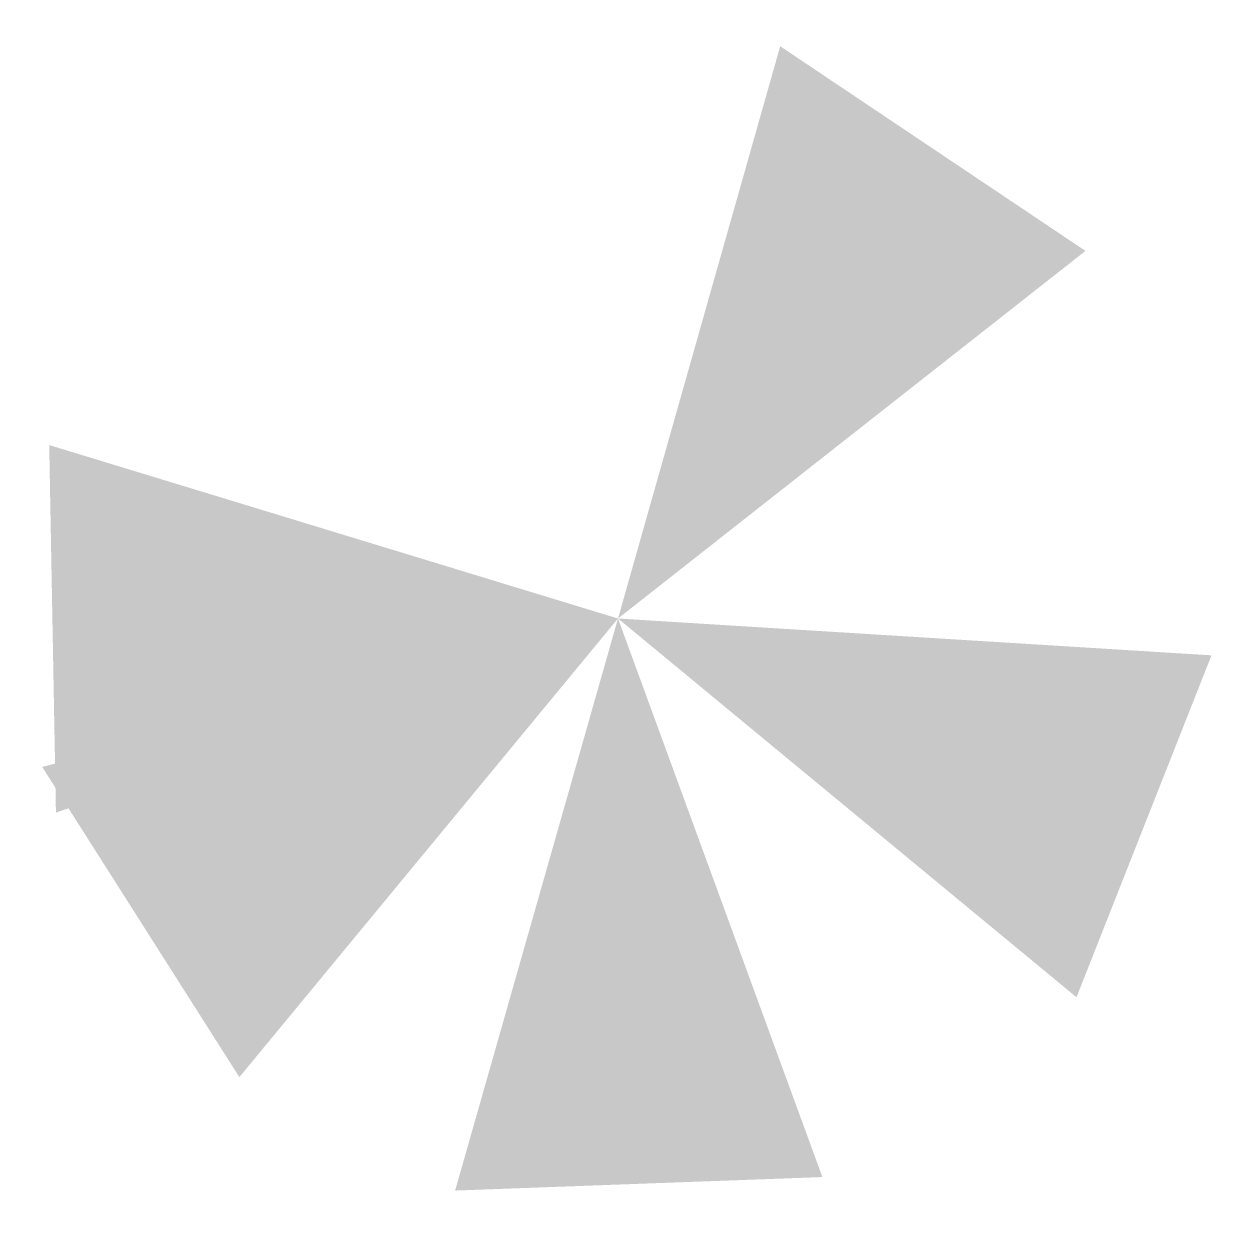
# Model space of a CAD drawing. Header units: millimetres. Extents: x -80883 to 1373228, y -532110 to 182357.
# Drawn here: x -61.8 to 61.8, y -61.8 to 61.8 of the extents above; entities that cross this region are included whole.
import ezdxf

# ---------------------------------------------------------------- set-up
doc = ezdxf.new("R2010")
doc.units = ezdxf.units.MM
doc.header["$LTSCALE"] = 100
doc.layers.add('A-FLOR-STRS-ARROW', color=8, linetype='Continuous')
doc.layers.add('Xref_ST_MBDV Cot vach 30.7.2022$0$KT-Net manh', color=139, linetype='Continuous')

msp = doc.modelspace()

# ---------------------------------------------------------------- hatches: boundary and pattern name
at = {"layer": 'A-FLOR-STRS-ARROW'}
h = msp.add_hatch(color=256, dxfattribs=at)
edge = h.paths.add_edge_path(flags=0)
edge.add_line((0, 0), (-39.3543733432889, -47.65389187680557))
edge.add_line((0, 0), (-3.82810197584331, -61.68472864339128))
edge.add_line((0, 0), (33.16037423349917, -52.15409565088339))
edge.add_line((0, 0), (57.48271456360817, -22.70237077632919))
edge.add_line((0, 0), (59.84861169755459, 15.42088811378926))
edge.add_line((0, 0), (39.35437334701419, 47.6538918800652))
edge.add_line((0, 0), (3.82810197584331, 61.68472864339128))
edge.add_line((0, 0), (-33.16037423349917, 52.15409565088339))
edge.add_line((0, 0), (-57.48271456360817, 22.70237077632919))
edge.add_line((0, 0), (-59.84861169755459, -15.42088811378926))
h = msp.add_hatch(color=256, dxfattribs=at)
edge = h.paths.add_edge_path(flags=0)
edge.add_line((0, 0), (-16.92631212249398, -59.4403908981476))
edge.add_line((0, 0), (-48.63185932300985, -38.13924974785186))
edge.add_line((0, 0), (-61.76168919354677, -2.270211497321725))
edge.add_line((0, 0), (-51.30065299943089, 34.46597038162872))
edge.add_line((0, 0), (-21.24451100081205, 58.03732303227298))
edge.add_line((0, 0), (16.92631212435663, 59.44039090326987))
edge.add_line((0, 0), (48.63185932300985, 38.13924974785186))
edge.add_line((0, 0), (61.76168919354677, 2.270211497321725))
edge.add_line((0, 0), (51.30065299943089, -34.46597038162872))
edge.add_line((0, 0), (21.24451100081205, -58.03732303227298))
h = msp.add_hatch(color=256, dxfattribs=at)
edge = h.paths.add_edge_path(flags=0)
edge.add_line((0, 0), (16.85927755944431, 59.4594388846308))
edge.add_line((0, 0), (-21.3099392298609, 58.01333124842495))
edge.add_line((0, 0), (-51.3394835293293, 34.40810287254862))
edge.add_line((0, 0), (-61.75909008644521, -2.339851308148354))
edge.add_line((0, 0), (-48.58882334455848, -38.19406182202511))
edge.add_line((0, 0), (-16.85927755944431, -59.45943888905458))
edge.add_line((0, 0), (21.3099392298609, -58.01333124842495))
edge.add_line((0, 0), (51.3394835293293, -34.40810287254862))
edge.add_line((0, 0), (61.75909008644521, 2.339851308148354))
edge.add_line((0, 0), (48.58882334455848, 38.19406182202511))
h = msp.add_hatch(color=256, dxfattribs=at)
edge = h.paths.add_edge_path(flags=0)
edge.add_line((0, 0), (47.6539058983326, -39.35435636597686))
edge.add_line((0, 0), (15.42090943269432, -59.8486062057782))
edge.add_line((0, 0), (-22.70235029794276, -57.48272265028208))
edge.add_line((0, 0), (-52.15408383868635, -33.16039281222038))
edge.add_line((0, 0), (-61.68473000638187, 3.828080003615469))
edge.add_line((0, 0), (-47.65390590019524, 39.35435636970215))
edge.add_line((0, 0), (-15.42090943269432, 59.8486062057782))
edge.add_line((0, 0), (22.70235029794276, 57.48272265028208))
edge.add_line((0, 0), (52.15408383868635, 33.16039281222038))
edge.add_line((0, 0), (61.68473000638187, -3.828080003615469))
at = {"layer": 'Xref_ST_MBDV Cot vach 30.7.2022$0$KT-Net manh'}
h = msp.add_hatch(color=256, dxfattribs=at)
edge = h.paths.add_edge_path(flags=0)
edge.add_line((0, 0), (-58.41968820244074, -20.16928711126093))
edge.add_line((0, 0), (-35.40731104835868, -50.6555272085825))
edge.add_line((0, 0), (1.129455478861928, -61.79307762731332))
edge.add_line((0, 0), (37.23480839654803, -49.32777266495395))
edge.add_line((0, 0), (59.11773007549345, -18.02093513007276))
edge.add_line((0, 0), (58.41968820802867, 20.16928711370565))
edge.add_line((0, 0), (35.40731104835868, 50.6555272085825))
edge.add_line((0, 0), (-1.129455478861928, 61.79307762731332))
edge.add_line((0, 0), (-37.23480839654803, 49.32777266495395))
edge.add_line((0, 0), (-59.11773007549345, 18.02093513007276))
h = msp.add_hatch(color=256, dxfattribs=at)
edge = h.paths.add_edge_path(flags=0)
edge.add_line((0, 0), (-58.41968791559339, -20.16928793792613))
edge.add_line((0, 0), (-35.4073103312403, -50.65552771068178))
edge.add_line((0, 0), (1.129456352442503, -61.79307761159725))
edge.add_line((0, 0), (37.23480909690261, -49.32777213747613))
edge.add_line((0, 0), (59.11773033067584, -18.0209342923481))
edge.add_line((0, 0), (58.41968791745603, 20.1692879407201))
edge.add_line((0, 0), (35.4073103312403, 50.65552771068178))
edge.add_line((0, 0), (-1.129456352442503, 61.79307761159725))
edge.add_line((0, 0), (-37.23480909690261, 49.32777213747613))
edge.add_line((0, 0), (-59.11773033067584, 18.0209342923481))
h = msp.add_hatch(color=256, dxfattribs=at)
edge = h.paths.add_edge_path(flags=0)
edge.add_line((0, 0), (-58.41968791559339, -20.16928793792613))
edge.add_line((0, 0), (-35.4073103312403, -50.65552771068178))
edge.add_line((0, 0), (1.129456352442503, -61.79307761159725))
edge.add_line((0, 0), (37.23480909690261, -49.32777213747613))
edge.add_line((0, 0), (59.11773033067584, -18.0209342923481))
edge.add_line((0, 0), (58.41968791745603, 20.1692879407201))
edge.add_line((0, 0), (35.4073103312403, 50.65552771068178))
edge.add_line((0, 0), (-1.129456352442503, 61.79307761159725))
edge.add_line((0, 0), (-37.23480909690261, 49.32777213747613))
edge.add_line((0, 0), (-59.11773033067584, 18.0209342923481))

doc.saveas('drawing.dxf')
